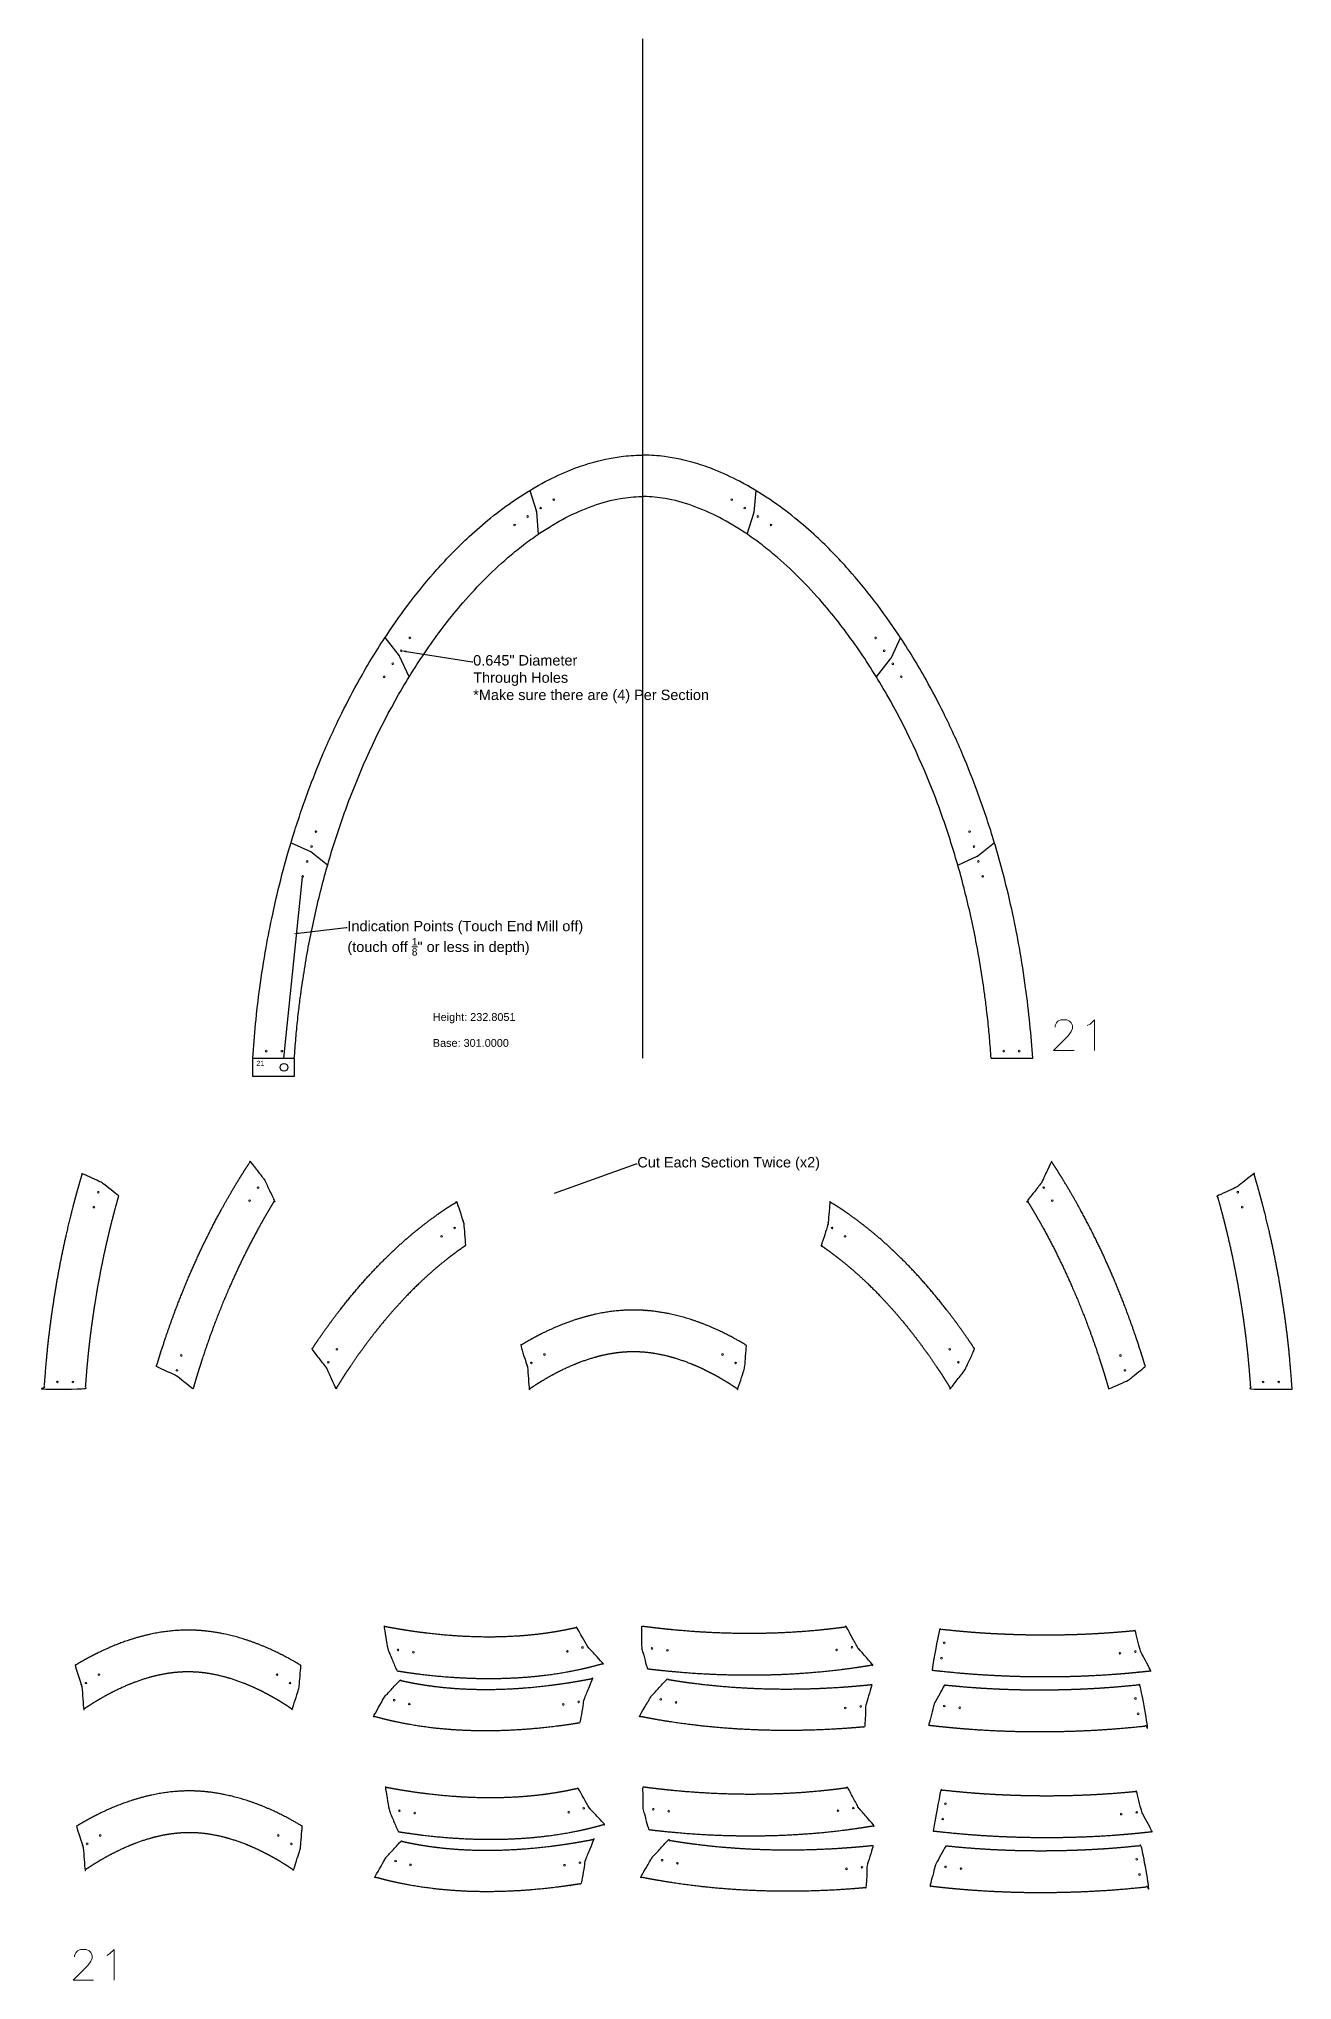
# Model space of a CAD drawing. Header units: inches. Extents: x -1683 to 11264, y -1696 to 4470.
# Drawn here: x 5134 to 5617, y -1696 to -947 of the extents above; entities that cross this region are included whole.
import ezdxf
from ezdxf import colors
from ezdxf.entities.mleader import LeaderData, LeaderLine
from ezdxf.math import Vec2, Vec3

# ---------------------------------------------------------------- set-up
doc = ezdxf.new("R2010")
doc.units = ezdxf.units.IN
doc.header["$MEASUREMENT"] = 0
doc.layers.add('Anchoring', color=1, linetype='Continuous')
doc.layers.add('Annotation', color=7, linetype='Continuous', lineweight=9)
doc.layers.add('Drilling', color=3, linetype='Continuous', lineweight=13)
doc.styles.get("Standard").update_dxf_attribs({"font": 'Arial.ttf'})

msp = doc.modelspace()

# ---------------------------------------------------------------- texts
at = {"layer": 'Annotation', "attachment_point": 1}
for s, width, insert, char_height in [('Height: 232.8051\\P \\PBase: 301.0000', 45.21016, (5285.62, -1323.2), 3), ('21', 4, (5217.525, -1341.551), 2)]:
    msp.add_mtext_dynamic_manual_height_columns(s, width=width, gutter_width=1, heights=[0], dxfattribs=dict(at, insert=insert, char_height=char_height))

# ---------------------------------------------------------------- linework, layer by layer
for p, q in [((5366.639, -1340.609), (5366.639, -947.136)), ((5323.045, -1121.446), (5325.673, -1129.567)), ((5410.234, -1121.446), (5409.554, -1129.955)), ((5326.398, -1138.305), (5325.719, -1129.796)), ((5406.88, -1138.305), (5409.508, -1130.183)), ((5267.156, -1178.266), (5272.596, -1185.242)), ((5466.123, -1178.266), (5462.377, -1186.281)), ((5276.459, -1193.449), (5272.713, -1185.434)), ((5456.819, -1193.449), (5462.26, -1186.472)), ((5230.907, -1257.432), (5238.39, -1260.853)), ((5502.371, -1257.432), (5495.926, -1262.546)), ((5245.041, -1266.093), (5238.596, -1260.979)), ((5488.238, -1266.093), (5495.72, -1262.672)), ((5216.139, -1340.609), (5232.183, -1340.609)), ((5501.095, -1340.609), (5517.139, -1340.609))]:
    msp.add_line(p, q)
for centre, start, end in [((5324.722, -1129.875), 4.568278, 17.931722), ((5408.557, -1129.875), 342.068278, 355.431722), ((5271.808, -1185.857), 25.050938, 37.949062), ((5461.471, -1185.857), 322.050938, 334.949062), ((5237.974, -1261.763), 51.570087, 65.429913), ((5495.305, -1261.763), 294.570087, 308.429913)]:
    msp.add_arc(centre, 1, start, end)
for points, knots in [([(5216.139, -1340.609), (5216.467, -1336.191), (5217.141, -1327.099), (5218.855, -1312.86), (5221.053, -1298.733), (5223.905, -1284.209), (5227.308, -1269.859), (5231.808, -1254.01), (5237.021, -1238.581), (5243.299, -1222.715), (5249.888, -1208.312), (5258.061, -1192.773), (5266.886, -1178.277), (5276.955, -1164.146), (5287.478, -1151.358), (5297.852, -1140.688), (5308.107, -1131.798), (5317.894, -1124.49), (5328.259, -1118.213), (5337.985, -1113.699), (5347.656, -1110.314), (5356.772, -1108.306), (5363.658, -1107.823), (5366.446, -1107.804), (5366.639, -1107.804)], [0, 0, 0, 0, 20.973343, 43.1604277, 67.8853723, 88.6526158, 113.2273998, 137.6885434, 166.6373737, 190.2999227, 218.4505476, 241.5814956, 273.4005129, 298.7195776, 323.675597, 351.7516665, 369.0617712, 387.8925008, 409.5209345, 426.3092095, 438.5609427, 457.9945627, 470.2730765, 471.1855417, 471.1855417, 471.1855417, 471.1855417]), ([(5517.139, -1340.609), (5516.812, -1336.191), (5516.138, -1327.099), (5514.423, -1312.86), (5512.225, -1298.733), (5509.373, -1284.209), (5505.97, -1269.859), (5501.47, -1254.01), (5496.257, -1238.581), (5489.979, -1222.715), (5483.391, -1208.312), (5475.217, -1192.773), (5466.392, -1178.277), (5456.324, -1164.146), (5445.801, -1151.358), (5435.426, -1140.688), (5425.172, -1131.798), (5415.385, -1124.49), (5405.02, -1118.213), (5395.294, -1113.699), (5385.622, -1110.314), (5376.507, -1108.306), (5369.621, -1107.823), (5366.832, -1107.804), (5366.639, -1107.804)], [0, 0, 0, 0, 20.973343, 43.1604277, 67.8853723, 88.6526158, 113.2273998, 137.6885434, 166.6373737, 190.2999227, 218.4505476, 241.5814956, 273.4005129, 298.7195776, 323.675597, 351.7516665, 369.0617712, 387.8925008, 409.5209345, 426.3092095, 438.5609427, 457.9945627, 470.2730765, 471.1855417, 471.1855417, 471.1855417, 471.1855417]), ([(5232.183, -1340.609), (5232.38, -1337.964), (5232.577, -1335.362), (5232.891, -1331.652), (5232.993, -1330.508), (5233.22, -1328.12), (5233.347, -1326.87), (5233.618, -1324.361), (5233.761, -1323.104), (5234.145, -1319.904), (5234.395, -1317.958), (5235.104, -1312.741), (5235.586, -1309.484), (5236.634, -1303.004), (5237.199, -1299.781), (5238.423, -1293.348), (5239.08, -1290.139), (5240.483, -1283.741), (5241.229, -1280.554), (5243.602, -1271.033), (5245.365, -1264.737), (5249.259, -1252.275), (5251.391, -1246.11), (5258.962, -1226.269), (5265.179, -1212.923), (5276.039, -1193.936), (5279.909, -1187.79), (5288.176, -1175.944), (5292.574, -1170.241), (5300.139, -1161.477), (5303.144, -1158.232), (5309.351, -1152.039), (5312.555, -1149.092), (5317.647, -1144.815), (5319.455, -1143.369), (5323.114, -1140.595), (5324.968, -1139.267), (5330.158, -1135.771), (5333.545, -1133.74), (5340.44, -1130.158), (5343.938, -1128.614), (5350.967, -1126.121), (5354.511, -1125.168), (5359.361, -1124.333), (5360.714, -1124.152), (5363.425, -1123.899), (5364.781, -1123.826), (5366.303, -1123.806), (5366.471, -1123.804), (5366.639, -1123.804)], [1.8767611, 1.8767611, 1.8767611, 1.8767611, 14.4936278, 14.4936278, 20.184078, 20.184078, 26.4705491, 26.4705491, 32.7570202, 32.7570202, 42.446453, 42.446453, 58.6569459, 58.6569459, 74.8674387, 74.8674387, 91.0779316, 91.0779316, 107.2884245, 107.2884245, 139.7094103, 139.7094103, 172.1303961, 172.1303961, 245.4736772, 245.4736772, 282.0765991, 282.0765991, 318.6795211, 318.6795211, 341.4534179, 341.4534179, 364.2273147, 364.2273147, 376.4267261, 376.4267261, 388.6261376, 388.6261376, 410.1434093, 410.1434093, 431.6606811, 431.6606811, 453.1779529, 453.1779529, 461.6153109, 461.6153109, 470.0526689, 470.0526689, 471.1046079, 471.1046079, 471.1046079, 471.1046079]), ([(5501.095, -1340.609), (5500.899, -1337.964), (5500.702, -1335.362), (5500.387, -1331.652), (5500.285, -1330.508), (5500.059, -1328.12), (5499.932, -1326.87), (5499.661, -1324.361), (5499.517, -1323.104), (5499.134, -1319.904), (5498.884, -1317.958), (5498.175, -1312.741), (5497.693, -1309.484), (5496.645, -1303.004), (5496.079, -1299.781), (5494.856, -1293.348), (5494.199, -1290.139), (5492.795, -1283.741), (5492.05, -1280.554), (5489.677, -1271.033), (5487.914, -1264.737), (5484.019, -1252.275), (5481.888, -1246.11), (5474.316, -1226.269), (5468.099, -1212.923), (5457.24, -1193.936), (5453.37, -1187.79), (5445.102, -1175.944), (5440.704, -1170.241), (5433.139, -1161.477), (5430.135, -1158.232), (5423.928, -1152.039), (5420.723, -1149.092), (5415.631, -1144.815), (5413.824, -1143.369), (5410.164, -1140.595), (5408.311, -1139.267), (5403.12, -1135.771), (5399.734, -1133.74), (5392.839, -1130.158), (5389.341, -1128.614), (5382.311, -1126.121), (5378.768, -1125.168), (5373.917, -1124.333), (5372.565, -1124.152), (5369.853, -1123.899), (5368.497, -1123.826), (5366.976, -1123.806), (5366.807, -1123.804), (5366.639, -1123.804)], [1.8767611, 1.8767611, 1.8767611, 1.8767611, 14.4936278, 14.4936278, 20.184078, 20.184078, 26.4705491, 26.4705491, 32.7570202, 32.7570202, 42.446453, 42.446453, 58.6569459, 58.6569459, 74.8674387, 74.8674387, 91.0779316, 91.0779316, 107.2884245, 107.2884245, 139.7094103, 139.7094103, 172.1303961, 172.1303961, 245.4736772, 245.4736772, 282.0765991, 282.0765991, 318.6795211, 318.6795211, 341.4534179, 341.4534179, 364.2273147, 364.2273147, 376.4267261, 376.4267261, 388.6261376, 388.6261376, 410.1434093, 410.1434093, 431.6606811, 431.6606811, 453.1779529, 453.1779529, 461.6153109, 461.6153109, 470.0526689, 470.0526689, 471.1046079, 471.1046079, 471.1046079, 471.1046079])]:
    msp.add_open_spline(points, degree=3, knots=knots)
for points, weights, knots in [([(5164.433, -1393.777), (5163.362, -1397.519), (5162.355, -1401.283), (5160.622, -1408.238), (5159.876, -1411.425), (5158.472, -1417.823), (5157.815, -1421.032), (5156.592, -1427.465), (5156.026, -1430.688), (5154.979, -1437.168), (5154.496, -1440.425), (5153.787, -1445.642), (5153.537, -1447.588), (5153.154, -1450.788), (5153.01, -1452.045), (5152.739, -1454.554), (5152.612, -1455.804), (5152.386, -1458.192), (5152.284, -1459.336), (5151.969, -1463.046), (5151.772, -1465.648), (5151.576, -1468.293), (5146.228, -1468.293), (5140.88, -1468.293), (5135.532, -1468.293), (5135.859, -1463.875), (5136.534, -1454.783), (5138.248, -1440.544), (5140.446, -1426.417), (5143.298, -1411.893), (5146.502, -1398.383), (5149.062, -1389.238), (5150.3, -1385.116), (5152.794, -1386.256), (5155.288, -1387.397), (5157.782, -1388.537), (5157.856, -1388.571), (5157.925, -1388.613), (5157.988, -1388.663), (5160.136, -1390.368), (5162.285, -1392.072), (5164.433, -1393.777)], [1, 1, 1, 1, 1, 1, 1, 1, 1, 1, 1, 1, 1, 1, 1, 1, 1, 1, 1, 1, 1, 1, 1, 1, 1, 1, 1, 1, 1, 1, 1, 1, 1, 1, 1, 1, 0.995129657293, 0.995129657293, 1, 1, 1, 1], [0, 0, 0, 0, 19.3158016, 19.3158016, 35.5262944, 35.5262944, 51.7367873, 51.7367873, 67.9472802, 67.9472802, 84.1577731, 84.1577731, 93.8472058, 93.8472058, 100.1336769, 100.1336769, 106.420148, 106.420148, 112.1105983, 112.1105983, 124.727465, 124.727465, 124.727465, 125.727465, 125.727465, 125.727465, 146.700808, 168.8878927, 193.6128374, 214.3800808, 238.9548648, 259.3320567, 259.3320567, 259.3320567, 260.3320567, 260.3320567, 260.3320567, 260.5739563, 260.5739563, 260.5739563, 261.5739563, 261.5739563, 261.5739563, 261.5739563]), ([(5220.752, -1387.634), (5220.72, -1387.565), (5220.681, -1387.501), (5220.634, -1387.442), (5218.821, -1385.117), (5217.007, -1382.791), (5215.194, -1380.466), (5211.72, -1385.742), (5205.911, -1395.331), (5197.926, -1410.511), (5191.338, -1424.915), (5185.06, -1440.78), (5181.225, -1452.13), (5179.193, -1458.806), (5178.945, -1459.632), (5181.44, -1460.772), (5183.934, -1461.912), (5186.428, -1463.053), (5186.501, -1463.086), (5186.57, -1463.129), (5186.634, -1463.179), (5188.782, -1464.883), (5190.931, -1466.588), (5193.079, -1468.293), (5193.806, -1465.754), (5194.563, -1463.224), (5197.298, -1454.474), (5199.429, -1448.31), (5207.001, -1428.469), (5213.218, -1415.122), (5221.773, -1400.164), (5223.118, -1397.893), (5224.498, -1395.648), (5223.249, -1392.977), (5222, -1390.305), (5220.752, -1387.634)], [1, 0.995781402506, 0.995781402506, 1, 1, 1, 1, 1, 1, 1, 1, 1, 1, 1, 1, 1, 1, 1, 0.995129657293, 0.995129657293, 1, 1, 1, 1, 1, 1, 1, 1, 1, 1, 1, 1, 1, 1, 1, 1], [0, 0, 0, 0, 0.2251147, 0.2251147, 0.2251147, 1.2251147, 1.2251147, 1.2251147, 31.1275767, 54.2585248, 82.4091496, 106.0716986, 135.0205289, 139.1044806, 139.1044806, 139.1044806, 140.1044806, 140.1044806, 140.1044806, 140.3463802, 140.3463802, 140.3463802, 141.3463802, 141.3463802, 141.3463802, 154.4515645, 154.4515645, 186.8725502, 186.8725502, 260.2158313, 260.2158313, 273.495804, 273.495804, 273.495804, 274.495804, 274.495804, 274.495804, 274.495804]), ([(5520.506, -1388.672), (5520.552, -1388.613), (5520.591, -1388.549), (5520.623, -1388.48), (5521.872, -1385.809), (5523.12, -1383.137), (5524.369, -1380.466), (5527.843, -1385.742), (5533.652, -1395.331), (5541.637, -1410.511), (5548.225, -1424.915), (5554.503, -1440.78), (5558.338, -1452.13), (5560.369, -1458.806), (5560.617, -1459.632), (5558.469, -1461.336), (5556.321, -1463.041), (5554.172, -1464.746), (5554.109, -1464.796), (5554.04, -1464.838), (5553.967, -1464.872), (5551.472, -1466.012), (5548.978, -1467.152), (5546.484, -1468.293), (5545.757, -1465.754), (5545, -1463.224), (5542.265, -1454.474), (5540.134, -1448.31), (5532.562, -1428.469), (5526.345, -1415.122), (5517.79, -1400.164), (5516.444, -1397.893), (5515.065, -1395.648), (5516.879, -1393.323), (5518.692, -1390.997), (5520.506, -1388.672)], [1, 0.995781402506, 0.995781402506, 1, 1, 1, 1, 1, 1, 1, 1, 1, 1, 1, 1, 1, 1, 1, 0.995129657293, 0.995129657293, 1, 1, 1, 1, 1, 1, 1, 1, 1, 1, 1, 1, 1, 1, 1, 1], [0, 0, 0, 0, 0.2251147, 0.2251147, 0.2251147, 1.2251147, 1.2251147, 1.2251147, 31.1275767, 54.2585248, 82.4091496, 106.0716986, 135.0205289, 139.1044806, 139.1044806, 139.1044806, 140.1044806, 140.1044806, 140.1044806, 140.3463802, 140.3463802, 140.3463802, 141.3463802, 141.3463802, 141.3463802, 154.4515645, 154.4515645, 186.8725502, 186.8725502, 260.2158313, 260.2158313, 273.495804, 273.495804, 273.495804, 274.495804, 274.495804, 274.495804, 274.495804]), ([(5617.267, -1468.293), (5611.919, -1468.293), (5606.571, -1468.293), (5601.223, -1468.293), (5601.026, -1465.648), (5600.83, -1463.046), (5600.515, -1459.336), (5600.413, -1458.192), (5600.186, -1455.804), (5600.059, -1454.554), (5599.788, -1452.045), (5599.645, -1450.788), (5599.262, -1447.588), (5599.011, -1445.642), (5598.302, -1440.425), (5597.82, -1437.168), (5596.773, -1430.688), (5596.207, -1427.465), (5594.983, -1421.032), (5594.326, -1417.823), (5592.923, -1411.425), (5592.177, -1408.238), (5590.444, -1401.283), (5589.437, -1397.519), (5588.365, -1393.777), (5590.86, -1392.637), (5593.354, -1391.496), (5595.848, -1390.356), (5595.921, -1390.322), (5595.99, -1390.28), (5596.054, -1390.23), (5598.202, -1388.525), (5600.351, -1386.821), (5602.499, -1385.116), (5603.737, -1389.238), (5606.297, -1398.383), (5609.501, -1411.893), (5612.353, -1426.417), (5614.551, -1440.544), (5616.265, -1454.783), (5616.939, -1463.875), (5617.267, -1468.293)], [1, 1, 1, 1, 1, 1, 1, 1, 1, 1, 1, 1, 1, 1, 1, 1, 1, 1, 1, 1, 1, 1, 1, 1, 1, 1, 1, 1, 0.995129657293, 0.995129657293, 1, 1, 1, 1, 1, 1, 1, 1, 1, 1, 1, 1], [0, 0, 0, 0, 1, 1, 1, 13.6168667, 13.6168667, 19.307317, 19.307317, 25.5937881, 25.5937881, 31.8802592, 31.8802592, 41.5696919, 41.5696919, 57.7801848, 57.7801848, 73.9906777, 73.9906777, 90.2011706, 90.2011706, 106.4116635, 106.4116635, 125.727465, 125.727465, 125.727465, 126.727465, 126.727465, 126.727465, 126.9693646, 126.9693646, 126.9693646, 127.9693646, 127.9693646, 127.9693646, 148.3465565, 172.9213405, 193.688584, 218.4135286, 240.6006133, 261.5739563, 261.5739563, 261.5739563, 261.5739563]), ([(5297.559, -1404.398), (5297.553, -1404.32), (5297.538, -1404.244), (5297.514, -1404.169), (5296.638, -1401.462), (5295.762, -1398.755), (5294.886, -1396.048), (5293.014, -1397.181), (5287.825, -1400.519), (5279.948, -1406.4), (5269.693, -1415.29), (5259.318, -1425.96), (5248.795, -1438.748), (5242.394, -1447.732), (5239.219, -1452.53), (5238.996, -1452.868), (5240.81, -1455.194), (5242.623, -1457.519), (5244.437, -1459.844), (5244.483, -1459.904), (5244.522, -1459.968), (5244.554, -1460.036), (5245.803, -1462.708), (5247.051, -1465.379), (5248.3, -1468.051), (5250.722, -1464.108), (5253.249, -1460.243), (5260.017, -1450.546), (5264.415, -1444.843), (5271.98, -1436.079), (5274.984, -1432.834), (5281.191, -1426.641), (5284.396, -1423.694), (5289.488, -1419.417), (5291.296, -1417.971), (5294.809, -1415.308), (5296.514, -1414.08), (5298.239, -1412.907), (5298.012, -1410.07), (5297.786, -1407.234), (5297.559, -1404.398)], [1, 0.995471879, 0.995471879, 1, 1, 1, 1, 1, 1, 1, 1, 1, 1, 1, 1, 1, 1, 1, 1, 0.995781402506, 0.995781402506, 1, 1, 1, 1, 1, 1, 1, 1, 1, 1, 1, 1, 1, 1, 1, 1, 1, 1, 1, 1], [0, 0, 0, 0, 0.2332361, 0.2332361, 0.2332361, 1.2332361, 1.2332361, 1.2332361, 11.5875449, 30.4182745, 47.7283792, 75.8044487, 100.760468, 126.0795328, 127.9960881, 127.9960881, 127.9960881, 128.9960881, 128.9960881, 128.9960881, 129.2212029, 129.2212029, 129.2212029, 130.2212029, 130.2212029, 130.2212029, 153.5441522, 153.5441522, 190.1470741, 190.1470741, 212.9209709, 212.9209709, 235.6948677, 235.6948677, 247.8942791, 247.8942791, 259.1239359, 259.1239359, 259.1239359, 260.1239359, 260.1239359, 260.1239359, 260.1239359]), ([(5438.129, -1404.785), (5438.153, -1404.711), (5438.168, -1404.635), (5438.175, -1404.557), (5438.401, -1401.721), (5438.628, -1398.884), (5438.855, -1396.048), (5440.726, -1397.181), (5445.916, -1400.519), (5453.793, -1406.4), (5464.047, -1415.29), (5474.422, -1425.96), (5484.945, -1438.748), (5491.346, -1447.732), (5494.521, -1452.53), (5494.744, -1452.868), (5493.495, -1455.54), (5492.247, -1458.211), (5490.998, -1460.883), (5490.966, -1460.951), (5490.927, -1461.015), (5490.881, -1461.074), (5489.067, -1463.4), (5487.254, -1465.725), (5485.44, -1468.051), (5483.018, -1464.108), (5480.491, -1460.243), (5473.723, -1450.546), (5469.325, -1444.843), (5461.76, -1436.079), (5458.756, -1432.834), (5452.549, -1426.641), (5449.344, -1423.694), (5444.252, -1419.417), (5442.445, -1417.971), (5438.931, -1415.308), (5437.226, -1414.08), (5435.501, -1412.907), (5436.377, -1410.199), (5437.253, -1407.492), (5438.129, -1404.785)], [1, 0.995471879, 0.995471879, 1, 1, 1, 1, 1, 1, 1, 1, 1, 1, 1, 1, 1, 1, 1, 1, 0.995781402506, 0.995781402506, 1, 1, 1, 1, 1, 1, 1, 1, 1, 1, 1, 1, 1, 1, 1, 1, 1, 1, 1, 1], [0, 0, 0, 0, 0.2332361, 0.2332361, 0.2332361, 1.2332361, 1.2332361, 1.2332361, 11.5875449, 30.4182745, 47.7283792, 75.8044487, 100.760468, 126.0795328, 127.9960881, 127.9960881, 127.9960881, 128.9960881, 128.9960881, 128.9960881, 129.2212029, 129.2212029, 129.2212029, 130.2212029, 130.2212029, 130.2212029, 153.5441522, 153.5441522, 190.1470741, 190.1470741, 212.9209709, 212.9209709, 235.6948677, 235.6948677, 247.8942791, 247.8942791, 259.1239359, 259.1239359, 259.1239359, 260.1239359, 260.1239359, 260.1239359, 260.1239359]), ([(5322.155, -1459.784), (5322.149, -1459.706), (5322.133, -1459.63), (5322.11, -1459.556), (5321.233, -1456.848), (5320.357, -1454.141), (5319.481, -1451.434), (5321.519, -1450.2), (5326.683, -1447.278), (5334.421, -1443.687), (5344.093, -1440.302), (5353.208, -1438.294), (5360.094, -1437.811), (5362.883, -1437.792), (5363.076, -1437.792), (5363.268, -1437.792), (5366.057, -1437.811), (5372.943, -1438.294), (5382.059, -1440.302), (5391.73, -1443.687), (5399.469, -1447.278), (5404.632, -1450.2), (5406.67, -1451.434), (5406.443, -1454.27), (5406.217, -1457.107), (5405.99, -1459.943), (5405.984, -1460.021), (5405.969, -1460.097), (5405.945, -1460.171), (5405.068, -1462.878), (5404.192, -1465.586), (5403.316, -1468.293), (5403.167, -1468.191), (5403.018, -1468.09), (5399.557, -1465.759), (5396.17, -1463.728), (5389.275, -1460.146), (5385.777, -1458.603), (5378.748, -1456.109), (5375.204, -1455.156), (5370.354, -1454.321), (5369.001, -1454.14), (5366.29, -1453.887), (5364.933, -1453.814), (5363.412, -1453.794), (5363.243, -1453.792), (5363.076, -1453.792), (5362.908, -1453.792), (5362.739, -1453.794), (5361.218, -1453.814), (5359.862, -1453.887), (5357.15, -1454.14), (5355.797, -1454.321), (5350.947, -1455.156), (5347.404, -1456.109), (5340.374, -1458.603), (5336.876, -1460.146), (5329.981, -1463.728), (5326.595, -1465.759), (5323.133, -1468.09), (5322.984, -1468.191), (5322.835, -1468.293), (5322.608, -1465.456), (5322.382, -1462.62), (5322.155, -1459.784)], [1, 0.995471879, 0.995471879, 1, 1, 1, 1, 1, 1, 1, 1, 1, 1, 1, 1, 1, 1, 1, 1, 1, 1, 1, 1, 1, 1, 1, 0.995471879, 0.995471879, 1, 1, 1, 1, 1, 1, 1, 1, 1, 1, 1, 1, 1, 1, 1, 1, 1, 1, 1, 1, 1, 1, 1, 1, 1, 1, 1, 1, 1, 1, 1, 1, 1, 1, 1, 1, 1], [0, 0, 0, 0, 0.2332361, 0.2332361, 0.2332361, 1.2332361, 1.2332361, 1.2332361, 12.507361, 29.295636, 41.5473692, 60.9809892, 73.259503, 74.1719682, 74.1719682, 74.1719682, 75.0844335, 87.3629473, 106.7965673, 119.0483004, 135.8365755, 147.1107004, 147.1107004, 147.1107004, 148.1107004, 148.1107004, 148.1107004, 148.3439365, 148.3439365, 148.3439365, 149.3439365, 149.3439365, 149.3439365, 150.3136912, 150.3136912, 171.830963, 171.830963, 193.3482347, 193.3482347, 214.8655065, 214.8655065, 223.3028645, 223.3028645, 231.7402226, 231.7402226, 232.7921615, 232.7921615, 232.7921615, 233.8441004, 233.8441004, 242.2814585, 242.2814585, 250.7188165, 250.7188165, 272.2360883, 272.2360883, 293.75336, 293.75336, 315.2706318, 315.2706318, 316.2403865, 316.2403865, 316.2403865, 317.2403865, 317.2403865, 317.2403865, 317.2403865]), ([(5150.215, -1583.32), (5150.209, -1583.242), (5150.194, -1583.166), (5150.17, -1583.092), (5149.294, -1580.384), (5148.417, -1577.677), (5147.541, -1574.97), (5149.579, -1573.736), (5154.743, -1570.815), (5162.481, -1567.223), (5172.153, -1563.838), (5181.268, -1561.83), (5188.154, -1561.348), (5190.943, -1561.328), (5191.136, -1561.328), (5191.329, -1561.328), (5194.117, -1561.348), (5201.003, -1561.83), (5210.119, -1563.838), (5219.79, -1567.223), (5227.529, -1570.815), (5232.692, -1573.736), (5234.73, -1574.97), (5234.503, -1577.807), (5234.277, -1580.643), (5234.05, -1583.479), (5234.044, -1583.557), (5234.029, -1583.633), (5234.005, -1583.707), (5233.129, -1586.415), (5232.253, -1589.122), (5231.376, -1591.829), (5231.227, -1591.727), (5231.078, -1591.627), (5227.617, -1589.295), (5224.23, -1587.264), (5217.335, -1583.683), (5213.837, -1582.139), (5206.808, -1579.645), (5203.264, -1578.692), (5198.414, -1577.857), (5197.061, -1577.676), (5194.35, -1577.423), (5192.994, -1577.35), (5191.472, -1577.33), (5191.304, -1577.329), (5191.136, -1577.328), (5190.968, -1577.329), (5190.799, -1577.33), (5189.278, -1577.35), (5187.922, -1577.423), (5185.21, -1577.676), (5183.858, -1577.857), (5179.007, -1578.692), (5175.464, -1579.645), (5168.434, -1582.139), (5164.936, -1583.683), (5158.041, -1587.264), (5154.655, -1589.295), (5151.193, -1591.627), (5151.044, -1591.727), (5150.895, -1591.829), (5150.668, -1588.993), (5150.442, -1586.156), (5150.215, -1583.32)], [1, 0.995471879, 0.995471879, 1, 1, 1, 1, 1, 1, 1, 1, 1, 1, 1, 1, 1, 1, 1, 1, 1, 1, 1, 1, 1, 1, 1, 0.995471879, 0.995471879, 1, 1, 1, 1, 1, 1, 1, 1, 1, 1, 1, 1, 1, 1, 1, 1, 1, 1, 1, 1, 1, 1, 1, 1, 1, 1, 1, 1, 1, 1, 1, 1, 1, 1, 1, 1, 1], [0, 0, 0, 0, 0.2332361, 0.2332361, 0.2332361, 1.2332361, 1.2332361, 1.2332361, 12.507361, 29.295636, 41.5473692, 60.9809892, 73.259503, 74.1719682, 74.1719682, 74.1719682, 75.0844335, 87.3629473, 106.7965673, 119.0483004, 135.8365755, 147.1107004, 147.1107004, 147.1107004, 148.1107004, 148.1107004, 148.1107004, 148.3439365, 148.3439365, 148.3439365, 149.3439365, 149.3439365, 149.3439365, 150.3136912, 150.3136912, 171.830963, 171.830963, 193.3482347, 193.3482347, 214.8655065, 214.8655065, 223.3028645, 223.3028645, 231.7402226, 231.7402226, 232.7921615, 232.7921615, 232.7921615, 233.8441004, 233.8441004, 242.2814585, 242.2814585, 250.7188165, 250.7188165, 272.2360883, 272.2360883, 293.75336, 293.75336, 315.2706318, 315.2706318, 316.2403865, 316.2403865, 316.2403865, 317.2403865, 317.2403865, 317.2403865, 317.2403865]), ([(5345.409, -1567.763), (5345.447, -1567.83), (5345.494, -1567.893), (5345.547, -1567.95), (5347.485, -1570.033), (5349.424, -1572.115), (5351.363, -1574.198), (5349.263, -1574.813), (5343.297, -1576.387), (5333.64, -1578.224), (5320.158, -1579.784), (5305.283, -1580.229), (5288.745, -1579.354), (5277.796, -1578.008), (5272.113, -1577.11), (5271.713, -1577.046), (5270.586, -1574.321), (5269.459, -1571.596), (5268.332, -1568.871), (5268.303, -1568.801), (5268.283, -1568.729), (5268.27, -1568.655), (5267.78, -1565.747), (5267.289, -1562.839), (5266.799, -1559.931), (5271.343, -1560.807), (5275.9, -1561.554), (5287.622, -1563.111), (5294.798, -1563.718), (5306.37, -1564.058), (5310.793, -1564.034), (5319.552, -1563.638), (5323.89, -1563.265), (5330.483, -1562.398), (5332.77, -1562.041), (5337.107, -1561.248), (5339.163, -1560.819), (5341.194, -1560.34), (5342.599, -1562.814), (5344.004, -1565.288), (5345.409, -1567.763)], [1, 0.995471879, 0.995471879, 1, 1, 1, 1, 1, 1, 1, 1, 1, 1, 1, 1, 1, 1, 1, 1, 0.995781402506, 0.995781402506, 1, 1, 1, 1, 1, 1, 1, 1, 1, 1, 1, 1, 1, 1, 1, 1, 1, 1, 1, 1], [0, 0, 0, 0, 0.2332361, 0.2332361, 0.2332361, 1.2332361, 1.2332361, 1.2332361, 11.5875449, 30.4182745, 47.7283792, 75.8044487, 100.760468, 126.0795328, 127.9960881, 127.9960881, 127.9960881, 128.9960881, 128.9960881, 128.9960881, 129.2212029, 129.2212029, 129.2212029, 130.2212029, 130.2212029, 130.2212029, 153.5441522, 153.5441522, 190.1470741, 190.1470741, 212.9209709, 212.9209709, 235.6948677, 235.6948677, 247.8942791, 247.8942791, 259.1239359, 259.1239359, 259.1239359, 260.1239359, 260.1239359, 260.1239359, 260.1239359]), ([(5449.46, -1567.897), (5449.496, -1567.963), (5449.539, -1568.025), (5449.589, -1568.081), (5451.537, -1570.295), (5453.485, -1572.509), (5455.433, -1574.722), (5449.208, -1575.793), (5438.095, -1577.277), (5420.987, -1578.516), (5405.151, -1578.786), (5388.099, -1578.187), (5376.163, -1577.156), (5369.233, -1576.345), (5368.377, -1576.242), (5367.675, -1573.59), (5366.973, -1570.939), (5366.271, -1568.288), (5366.25, -1568.21), (5366.239, -1568.13), (5366.238, -1568.049), (5366.192, -1565.307), (5366.145, -1562.565), (5366.099, -1559.823), (5368.717, -1560.173), (5371.337, -1560.492), (5380.451, -1561.49), (5386.953, -1562.005), (5408.165, -1563.01), (5422.885, -1562.657), (5440.018, -1560.807), (5442.637, -1560.483), (5445.246, -1560.118), (5446.651, -1562.711), (5448.056, -1565.304), (5449.46, -1567.897)], [1, 0.995781402506, 0.995781402506, 1, 1, 1, 1, 1, 1, 1, 1, 1, 1, 1, 1, 1, 1, 1, 0.995129657293, 0.995129657293, 1, 1, 1, 1, 1, 1, 1, 1, 1, 1, 1, 1, 1, 1, 1, 1], [0, 0, 0, 0, 0.2251147, 0.2251147, 0.2251147, 1.2251147, 1.2251147, 1.2251147, 31.1275767, 54.2585248, 82.4091496, 106.0716986, 135.0205289, 139.1044806, 139.1044806, 139.1044806, 140.1044806, 140.1044806, 140.1044806, 140.3463802, 140.3463802, 140.3463802, 141.3463802, 141.3463802, 141.3463802, 154.4515645, 154.4515645, 186.8725502, 186.8725502, 260.2158313, 260.2158313, 273.495804, 273.495804, 273.495804, 274.495804, 274.495804, 274.495804, 274.495804]), ([(5478.276, -1576.801), (5479.224, -1571.538), (5480.173, -1566.275), (5481.121, -1561.011), (5483.759, -1561.287), (5486.355, -1561.555), (5490.062, -1561.903), (5491.206, -1562.006), (5493.596, -1562.206), (5494.848, -1562.303), (5497.366, -1562.482), (5498.629, -1562.564), (5501.846, -1562.754), (5503.806, -1562.853), (5509.065, -1563.08), (5512.356, -1563.183), (5518.919, -1563.302), (5522.191, -1563.317), (5528.739, -1563.254), (5532.014, -1563.176), (5538.559, -1562.93), (5541.828, -1562.761), (5548.981, -1562.289), (5552.863, -1561.966), (5556.736, -1561.575), (5557.416, -1564.232), (5558.096, -1566.889), (5558.776, -1569.546), (5558.796, -1569.624), (5558.825, -1569.7), (5558.863, -1569.771), (5560.16, -1572.188), (5561.456, -1574.604), (5562.753, -1577.021), (5558.476, -1577.508), (5549.023, -1578.406), (5535.159, -1579.162), (5520.359, -1579.393), (5506.066, -1579.05), (5491.749, -1578.211), (5482.682, -1577.262), (5478.276, -1576.801)], [1, 1, 1, 1, 1, 1, 1, 1, 1, 1, 1, 1, 1, 1, 1, 1, 1, 1, 1, 1, 1, 1, 1, 1, 1, 1, 1, 1, 0.995129657293, 0.995129657293, 1, 1, 1, 1, 1, 1, 1, 1, 1, 1, 1, 1], [0, 0, 0, 0, 1, 1, 1, 13.6168667, 13.6168667, 19.307317, 19.307317, 25.5937881, 25.5937881, 31.8802592, 31.8802592, 41.5696919, 41.5696919, 57.7801848, 57.7801848, 73.9906777, 73.9906777, 90.2011706, 90.2011706, 106.4116635, 106.4116635, 125.727465, 125.727465, 125.727465, 126.727465, 126.727465, 126.727465, 126.9693646, 126.9693646, 126.9693646, 127.9693646, 127.9693646, 127.9693646, 148.3465565, 172.9213405, 193.688584, 218.4135286, 240.6006133, 261.5739563, 261.5739563, 261.5739563, 261.5739563]), ([(5267.093, -1586.962), (5267.041, -1587.019), (5266.995, -1587.082), (5266.957, -1587.15), (5265.561, -1589.63), (5264.165, -1592.11), (5262.77, -1594.589), (5264.872, -1595.196), (5270.844, -1596.747), (5280.508, -1598.548), (5293.996, -1600.056), (5308.873, -1600.446), (5325.407, -1599.508), (5336.351, -1598.12), (5342.03, -1597.2), (5342.43, -1597.135), (5342.909, -1594.225), (5343.388, -1591.315), (5343.868, -1588.406), (5343.88, -1588.331), (5343.9, -1588.259), (5343.929, -1588.189), (5345.046, -1585.46), (5346.162, -1582.731), (5347.279, -1580.002), (5342.739, -1580.895), (5338.185, -1581.659), (5326.468, -1583.26), (5319.295, -1583.895), (5307.724, -1584.278), (5303.301, -1584.271), (5294.541, -1583.908), (5290.201, -1583.552), (5283.605, -1582.71), (5281.317, -1582.362), (5276.977, -1581.585), (5274.919, -1581.164), (5272.886, -1580.693), (5270.955, -1582.782), (5269.024, -1584.872), (5267.093, -1586.962)], [1, 0.995471879, 0.995471879, 1, 1, 1, 1, 1, 1, 1, 1, 1, 1, 1, 1, 1, 1, 1, 1, 0.995781402506, 0.995781402506, 1, 1, 1, 1, 1, 1, 1, 1, 1, 1, 1, 1, 1, 1, 1, 1, 1, 1, 1, 1], [0, 0, 0, 0, 0.2332361, 0.2332361, 0.2332361, 1.2332361, 1.2332361, 1.2332361, 11.5875449, 30.4182745, 47.7283792, 75.8044487, 100.760468, 126.0795328, 127.9960881, 127.9960881, 127.9960881, 128.9960881, 128.9960881, 128.9960881, 129.2212029, 129.2212029, 129.2212029, 130.2212029, 130.2212029, 130.2212029, 153.5441522, 153.5441522, 190.1470741, 190.1470741, 212.9209709, 212.9209709, 235.6948677, 235.6948677, 247.8942791, 247.8942791, 259.1239359, 259.1239359, 259.1239359, 260.1239359, 260.1239359, 260.1239359, 260.1239359]), ([(5369.95, -1586.779), (5369.899, -1586.834), (5369.854, -1586.894), (5369.816, -1586.959), (5368.336, -1589.51), (5366.856, -1592.06), (5365.376, -1594.611), (5371.567, -1595.864), (5382.632, -1597.673), (5399.696, -1599.414), (5415.517, -1600.149), (5432.579, -1600.05), (5444.54, -1599.37), (5451.491, -1598.763), (5452.35, -1598.684), (5452.477, -1595.945), (5452.604, -1593.205), (5452.731, -1590.466), (5452.734, -1590.385), (5452.748, -1590.305), (5452.771, -1590.228), (5453.55, -1587.598), (5454.329, -1584.969), (5455.109, -1582.339), (5452.482, -1582.613), (5449.853, -1582.855), (5440.714, -1583.584), (5434.2, -1583.908), (5412.967, -1584.291), (5398.264, -1583.506), (5381.193, -1581.153), (5378.585, -1580.753), (5375.987, -1580.312), (5373.975, -1582.467), (5371.963, -1584.623), (5369.95, -1586.779)], [1, 0.995781402506, 0.995781402506, 1, 1, 1, 1, 1, 1, 1, 1, 1, 1, 1, 1, 1, 1, 1, 0.995129657293, 0.995129657293, 1, 1, 1, 1, 1, 1, 1, 1, 1, 1, 1, 1, 1, 1, 1, 1], [0, 0, 0, 0, 0.2251147, 0.2251147, 0.2251147, 1.2251147, 1.2251147, 1.2251147, 31.1275767, 54.2585248, 82.4091496, 106.0716986, 135.0205289, 139.1044806, 139.1044806, 139.1044806, 140.1044806, 140.1044806, 140.1044806, 140.3463802, 140.3463802, 140.3463802, 141.3463802, 141.3463802, 141.3463802, 154.4515645, 154.4515645, 186.8725502, 186.8725502, 260.2158313, 260.2158313, 273.495804, 273.495804, 273.495804, 274.495804, 274.495804, 274.495804, 274.495804]), ([(5483.063, -1582.598), (5486.934, -1583.01), (5490.814, -1583.356), (5497.964, -1583.868), (5501.232, -1584.056), (5507.776, -1584.339), (5511.05, -1584.435), (5517.598, -1584.535), (5520.87, -1584.539), (5527.434, -1584.457), (5530.725, -1584.373), (5535.986, -1584.175), (5537.946, -1584.087), (5541.164, -1583.915), (5542.427, -1583.841), (5544.946, -1583.676), (5546.199, -1583.587), (5548.59, -1583.4), (5549.735, -1583.304), (5553.444, -1582.976), (5556.041, -1582.723), (5558.68, -1582.462), (5559.599, -1587.731), (5560.518, -1592.999), (5561.436, -1598.268), (5557.028, -1598.704), (5547.956, -1599.602), (5533.633, -1600.36), (5519.339, -1600.621), (5504.54, -1600.307), (5490.681, -1599.471), (5481.233, -1598.52), (5476.959, -1598.009), (5477.654, -1595.356), (5478.349, -1592.703), (5479.044, -1590.05), (5479.064, -1589.972), (5479.094, -1589.897), (5479.133, -1589.826), (5480.443, -1587.416), (5481.753, -1585.007), (5483.063, -1582.598)], [1, 1, 1, 1, 1, 1, 1, 1, 1, 1, 1, 1, 1, 1, 1, 1, 1, 1, 1, 1, 1, 1, 1, 1, 1, 1, 1, 1, 1, 1, 1, 1, 1, 1, 1, 1, 0.995129657293, 0.995129657293, 1, 1, 1, 1], [0, 0, 0, 0, 19.3158016, 19.3158016, 35.5262944, 35.5262944, 51.7367873, 51.7367873, 67.9472802, 67.9472802, 84.1577731, 84.1577731, 93.8472058, 93.8472058, 100.1336769, 100.1336769, 106.420148, 106.420148, 112.1105983, 112.1105983, 124.727465, 124.727465, 124.727465, 125.727465, 125.727465, 125.727465, 146.700808, 168.8878927, 193.6128374, 214.3800808, 238.9548648, 259.3320567, 259.3320567, 259.3320567, 260.3320567, 260.3320567, 260.3320567, 260.5739563, 260.5739563, 260.5739563, 261.5739563, 261.5739563, 261.5739563, 261.5739563]), ([(5150.715, -1645.393), (5150.709, -1645.315), (5150.694, -1645.239), (5150.67, -1645.165), (5149.794, -1642.458), (5148.917, -1639.751), (5148.041, -1637.043), (5150.079, -1635.809), (5155.243, -1632.888), (5162.981, -1629.296), (5172.653, -1625.911), (5181.768, -1623.904), (5188.654, -1623.421), (5191.443, -1623.402), (5191.636, -1623.401), (5191.829, -1623.402), (5194.617, -1623.421), (5201.503, -1623.904), (5210.619, -1625.911), (5220.29, -1629.296), (5228.029, -1632.888), (5233.192, -1635.809), (5235.23, -1637.043), (5235.003, -1639.88), (5234.777, -1642.716), (5234.55, -1645.552), (5234.544, -1645.63), (5234.529, -1645.706), (5234.505, -1645.781), (5233.629, -1648.488), (5232.753, -1651.195), (5231.876, -1653.902), (5231.727, -1653.801), (5231.578, -1653.7), (5228.117, -1651.368), (5224.73, -1649.337), (5217.835, -1645.756), (5214.337, -1644.212), (5207.308, -1641.718), (5203.764, -1640.765), (5198.914, -1639.93), (5197.561, -1639.75), (5194.85, -1639.496), (5193.494, -1639.423), (5191.972, -1639.403), (5191.804, -1639.402), (5191.636, -1639.401), (5191.468, -1639.402), (5191.299, -1639.403), (5189.778, -1639.423), (5188.422, -1639.496), (5185.71, -1639.75), (5184.358, -1639.93), (5179.507, -1640.765), (5175.964, -1641.718), (5168.934, -1644.212), (5165.436, -1645.756), (5158.541, -1649.337), (5155.155, -1651.368), (5151.693, -1653.7), (5151.544, -1653.801), (5151.395, -1653.902), (5151.168, -1651.066), (5150.942, -1648.229), (5150.715, -1645.393)], [1, 0.995471879, 0.995471879, 1, 1, 1, 1, 1, 1, 1, 1, 1, 1, 1, 1, 1, 1, 1, 1, 1, 1, 1, 1, 1, 1, 1, 0.995471879, 0.995471879, 1, 1, 1, 1, 1, 1, 1, 1, 1, 1, 1, 1, 1, 1, 1, 1, 1, 1, 1, 1, 1, 1, 1, 1, 1, 1, 1, 1, 1, 1, 1, 1, 1, 1, 1, 1, 1], [0, 0, 0, 0, 0.2332361, 0.2332361, 0.2332361, 1.2332361, 1.2332361, 1.2332361, 12.507361, 29.295636, 41.5473692, 60.9809892, 73.259503, 74.1719682, 74.1719682, 74.1719682, 75.0844335, 87.3629473, 106.7965673, 119.0483004, 135.8365755, 147.1107004, 147.1107004, 147.1107004, 148.1107004, 148.1107004, 148.1107004, 148.3439365, 148.3439365, 148.3439365, 149.3439365, 149.3439365, 149.3439365, 150.3136912, 150.3136912, 171.830963, 171.830963, 193.3482347, 193.3482347, 214.8655065, 214.8655065, 223.3028645, 223.3028645, 231.7402226, 231.7402226, 232.7921615, 232.7921615, 232.7921615, 233.8441004, 233.8441004, 242.2814585, 242.2814585, 250.7188165, 250.7188165, 272.2360883, 272.2360883, 293.75336, 293.75336, 315.2706318, 315.2706318, 316.2403865, 316.2403865, 316.2403865, 317.2403865, 317.2403865, 317.2403865, 317.2403865]), ([(5345.909, -1629.836), (5345.947, -1629.904), (5345.994, -1629.966), (5346.047, -1630.023), (5347.985, -1632.106), (5349.924, -1634.189), (5351.863, -1636.271), (5349.763, -1636.886), (5343.797, -1638.46), (5334.14, -1640.297), (5320.658, -1641.857), (5305.783, -1642.303), (5289.245, -1641.428), (5278.296, -1640.081), (5272.613, -1639.183), (5272.213, -1639.119), (5271.086, -1636.394), (5269.959, -1633.669), (5268.832, -1630.944), (5268.803, -1630.874), (5268.783, -1630.802), (5268.77, -1630.728), (5268.28, -1627.82), (5267.789, -1624.912), (5267.299, -1622.004), (5271.843, -1622.881), (5276.4, -1623.627), (5288.122, -1625.184), (5295.298, -1625.792), (5306.87, -1626.131), (5311.293, -1626.107), (5320.052, -1625.711), (5324.39, -1625.338), (5330.983, -1624.471), (5333.27, -1624.114), (5337.607, -1623.321), (5339.663, -1622.893), (5341.694, -1622.413), (5343.099, -1624.887), (5344.504, -1627.362), (5345.909, -1629.836)], [1, 0.995471879, 0.995471879, 1, 1, 1, 1, 1, 1, 1, 1, 1, 1, 1, 1, 1, 1, 1, 1, 0.995781402506, 0.995781402506, 1, 1, 1, 1, 1, 1, 1, 1, 1, 1, 1, 1, 1, 1, 1, 1, 1, 1, 1, 1], [0, 0, 0, 0, 0.2332361, 0.2332361, 0.2332361, 1.2332361, 1.2332361, 1.2332361, 11.5875449, 30.4182745, 47.7283792, 75.8044487, 100.760468, 126.0795328, 127.9960881, 127.9960881, 127.9960881, 128.9960881, 128.9960881, 128.9960881, 129.2212029, 129.2212029, 129.2212029, 130.2212029, 130.2212029, 130.2212029, 153.5441522, 153.5441522, 190.1470741, 190.1470741, 212.9209709, 212.9209709, 235.6948677, 235.6948677, 247.8942791, 247.8942791, 259.1239359, 259.1239359, 259.1239359, 260.1239359, 260.1239359, 260.1239359, 260.1239359]), ([(5449.96, -1629.97), (5449.996, -1630.036), (5450.039, -1630.098), (5450.089, -1630.154), (5452.037, -1632.368), (5453.985, -1634.582), (5455.933, -1636.796), (5449.708, -1637.866), (5438.595, -1639.35), (5421.487, -1640.589), (5405.651, -1640.86), (5388.599, -1640.26), (5376.663, -1639.23), (5369.733, -1638.418), (5368.877, -1638.315), (5368.175, -1635.664), (5367.473, -1633.012), (5366.771, -1630.361), (5366.75, -1630.283), (5366.739, -1630.203), (5366.738, -1630.122), (5366.692, -1627.38), (5366.645, -1624.638), (5366.599, -1621.896), (5369.217, -1622.246), (5371.837, -1622.565), (5380.951, -1623.563), (5387.453, -1624.078), (5408.665, -1625.084), (5423.385, -1624.731), (5440.518, -1622.88), (5443.137, -1622.556), (5445.746, -1622.191), (5447.151, -1624.784), (5448.556, -1627.377), (5449.96, -1629.97)], [1, 0.995781402506, 0.995781402506, 1, 1, 1, 1, 1, 1, 1, 1, 1, 1, 1, 1, 1, 1, 1, 0.995129657293, 0.995129657293, 1, 1, 1, 1, 1, 1, 1, 1, 1, 1, 1, 1, 1, 1, 1, 1], [0, 0, 0, 0, 0.2251147, 0.2251147, 0.2251147, 1.2251147, 1.2251147, 1.2251147, 31.1275767, 54.2585248, 82.4091496, 106.0716986, 135.0205289, 139.1044806, 139.1044806, 139.1044806, 140.1044806, 140.1044806, 140.1044806, 140.3463802, 140.3463802, 140.3463802, 141.3463802, 141.3463802, 141.3463802, 154.4515645, 154.4515645, 186.8725502, 186.8725502, 260.2158313, 260.2158313, 273.495804, 273.495804, 273.495804, 274.495804, 274.495804, 274.495804, 274.495804]), ([(5478.776, -1638.874), (5479.724, -1633.611), (5480.673, -1628.348), (5481.621, -1623.085), (5484.259, -1623.36), (5486.855, -1623.628), (5490.562, -1623.977), (5491.706, -1624.079), (5494.096, -1624.28), (5495.348, -1624.376), (5497.866, -1624.555), (5499.129, -1624.637), (5502.346, -1624.827), (5504.306, -1624.926), (5509.565, -1625.154), (5512.856, -1625.257), (5519.419, -1625.375), (5522.691, -1625.39), (5529.239, -1625.327), (5532.514, -1625.25), (5539.059, -1625.003), (5542.328, -1624.835), (5549.481, -1624.362), (5553.363, -1624.039), (5557.236, -1623.649), (5557.916, -1626.305), (5558.596, -1628.962), (5559.276, -1631.619), (5559.296, -1631.698), (5559.325, -1631.773), (5559.363, -1631.844), (5560.66, -1634.261), (5561.956, -1636.677), (5563.253, -1639.094), (5558.976, -1639.581), (5549.523, -1640.479), (5535.659, -1641.235), (5520.859, -1641.466), (5506.566, -1641.124), (5492.249, -1640.285), (5483.182, -1639.336), (5478.776, -1638.874)], [1, 1, 1, 1, 1, 1, 1, 1, 1, 1, 1, 1, 1, 1, 1, 1, 1, 1, 1, 1, 1, 1, 1, 1, 1, 1, 1, 1, 0.995129657293, 0.995129657293, 1, 1, 1, 1, 1, 1, 1, 1, 1, 1, 1, 1], [0, 0, 0, 0, 1, 1, 1, 13.6168667, 13.6168667, 19.307317, 19.307317, 25.5937881, 25.5937881, 31.8802592, 31.8802592, 41.5696919, 41.5696919, 57.7801848, 57.7801848, 73.9906777, 73.9906777, 90.2011706, 90.2011706, 106.4116635, 106.4116635, 125.727465, 125.727465, 125.727465, 126.727465, 126.727465, 126.727465, 126.9693646, 126.9693646, 126.9693646, 127.9693646, 127.9693646, 127.9693646, 148.3465565, 172.9213405, 193.688584, 218.4135286, 240.6006133, 261.5739563, 261.5739563, 261.5739563, 261.5739563]), ([(5267.593, -1649.035), (5267.541, -1649.093), (5267.495, -1649.156), (5267.457, -1649.224), (5266.061, -1651.703), (5264.665, -1654.183), (5263.27, -1656.662), (5265.372, -1657.27), (5271.344, -1658.82), (5281.008, -1660.621), (5294.496, -1662.13), (5309.373, -1662.519), (5325.907, -1661.581), (5336.851, -1660.193), (5342.53, -1659.274), (5342.93, -1659.208), (5343.409, -1656.298), (5343.888, -1653.389), (5344.368, -1650.479), (5344.38, -1650.405), (5344.4, -1650.332), (5344.429, -1650.263), (5345.546, -1647.533), (5346.662, -1644.804), (5347.779, -1642.075), (5343.239, -1642.968), (5338.685, -1643.732), (5326.968, -1645.333), (5319.795, -1645.968), (5308.224, -1646.351), (5303.801, -1646.344), (5295.041, -1645.981), (5290.701, -1645.625), (5284.105, -1644.783), (5281.817, -1644.435), (5277.477, -1643.658), (5275.419, -1643.238), (5273.386, -1642.766), (5271.455, -1644.856), (5269.524, -1646.946), (5267.593, -1649.035)], [1, 0.995471879, 0.995471879, 1, 1, 1, 1, 1, 1, 1, 1, 1, 1, 1, 1, 1, 1, 1, 1, 0.995781402506, 0.995781402506, 1, 1, 1, 1, 1, 1, 1, 1, 1, 1, 1, 1, 1, 1, 1, 1, 1, 1, 1, 1], [0, 0, 0, 0, 0.2332361, 0.2332361, 0.2332361, 1.2332361, 1.2332361, 1.2332361, 11.5875449, 30.4182745, 47.7283792, 75.8044487, 100.760468, 126.0795328, 127.9960881, 127.9960881, 127.9960881, 128.9960881, 128.9960881, 128.9960881, 129.2212029, 129.2212029, 129.2212029, 130.2212029, 130.2212029, 130.2212029, 153.5441522, 153.5441522, 190.1470741, 190.1470741, 212.9209709, 212.9209709, 235.6948677, 235.6948677, 247.8942791, 247.8942791, 259.1239359, 259.1239359, 259.1239359, 260.1239359, 260.1239359, 260.1239359, 260.1239359]), ([(5370.45, -1648.852), (5370.399, -1648.907), (5370.354, -1648.967), (5370.316, -1649.033), (5368.836, -1651.583), (5367.356, -1654.133), (5365.876, -1656.684), (5372.067, -1657.937), (5383.132, -1659.746), (5400.196, -1661.487), (5416.017, -1662.222), (5433.079, -1662.123), (5445.04, -1661.443), (5451.991, -1660.836), (5452.85, -1660.758), (5452.977, -1658.018), (5453.104, -1655.278), (5453.231, -1652.539), (5453.234, -1652.458), (5453.248, -1652.378), (5453.271, -1652.301), (5454.05, -1649.671), (5454.829, -1647.042), (5455.609, -1644.413), (5452.982, -1644.686), (5450.353, -1644.928), (5441.214, -1645.658), (5434.7, -1645.982), (5413.467, -1646.364), (5398.764, -1645.579), (5381.693, -1643.227), (5379.085, -1642.826), (5376.487, -1642.385), (5374.475, -1644.541), (5372.463, -1646.696), (5370.45, -1648.852)], [1, 0.995781402506, 0.995781402506, 1, 1, 1, 1, 1, 1, 1, 1, 1, 1, 1, 1, 1, 1, 1, 0.995129657293, 0.995129657293, 1, 1, 1, 1, 1, 1, 1, 1, 1, 1, 1, 1, 1, 1, 1, 1], [0, 0, 0, 0, 0.2251147, 0.2251147, 0.2251147, 1.2251147, 1.2251147, 1.2251147, 31.1275767, 54.2585248, 82.4091496, 106.0716986, 135.0205289, 139.1044806, 139.1044806, 139.1044806, 140.1044806, 140.1044806, 140.1044806, 140.3463802, 140.3463802, 140.3463802, 141.3463802, 141.3463802, 141.3463802, 154.4515645, 154.4515645, 186.8725502, 186.8725502, 260.2158313, 260.2158313, 273.495804, 273.495804, 273.495804, 274.495804, 274.495804, 274.495804, 274.495804]), ([(5483.563, -1644.671), (5487.434, -1645.084), (5491.314, -1645.429), (5498.464, -1645.942), (5501.732, -1646.129), (5508.276, -1646.412), (5511.55, -1646.508), (5518.098, -1646.608), (5521.37, -1646.612), (5527.934, -1646.531), (5531.225, -1646.446), (5536.486, -1646.248), (5538.446, -1646.161), (5541.664, -1645.988), (5542.927, -1645.914), (5545.446, -1645.749), (5546.699, -1645.66), (5549.09, -1645.473), (5550.235, -1645.377), (5553.944, -1645.05), (5556.541, -1644.796), (5559.18, -1644.536), (5560.099, -1649.804), (5561.018, -1655.073), (5561.936, -1660.341), (5557.528, -1660.777), (5548.456, -1661.675), (5534.133, -1662.433), (5519.839, -1662.694), (5505.04, -1662.38), (5491.181, -1661.545), (5481.733, -1660.593), (5477.459, -1660.082), (5478.154, -1657.429), (5478.849, -1654.776), (5479.544, -1652.123), (5479.564, -1652.045), (5479.594, -1651.97), (5479.633, -1651.899), (5480.943, -1649.49), (5482.253, -1647.08), (5483.563, -1644.671)], [1, 1, 1, 1, 1, 1, 1, 1, 1, 1, 1, 1, 1, 1, 1, 1, 1, 1, 1, 1, 1, 1, 1, 1, 1, 1, 1, 1, 1, 1, 1, 1, 1, 1, 1, 1, 0.995129657293, 0.995129657293, 1, 1, 1, 1], [0, 0, 0, 0, 19.3158016, 19.3158016, 35.5262944, 35.5262944, 51.7367873, 51.7367873, 67.9472802, 67.9472802, 84.1577731, 84.1577731, 93.8472058, 93.8472058, 100.1336769, 100.1336769, 106.420148, 106.420148, 112.1105983, 112.1105983, 124.727465, 124.727465, 124.727465, 125.727465, 125.727465, 125.727465, 146.700808, 168.8878927, 193.6128374, 214.3800808, 238.9548648, 259.3320567, 259.3320567, 259.3320567, 260.3320567, 260.3320567, 260.3320567, 260.5739563, 260.5739563, 260.5739563, 261.5739563, 261.5739563, 261.5739563, 261.5739563])]:
    msp.add_rational_spline(points, weights, degree=3, knots=knots)
at = {"layer": 'Anchoring'}
msp.add_line((5228.183, -1340.609), (5235.395, -1270.716), dxfattribs=at)
msp.add_lwpolyline([(5216.139, -1340.609), (5232.183, -1340.609), (5232.183, -1347.609), (5216.139, -1347.609)], close=True, dxfattribs=at)
msp.add_circle((5228.183, -1344.109), 1.5, dxfattribs=at)
at = {"layer": 'Annotation'}
for points in [[(5525.762, -1328.583), (5525.762, -1328.02), (5526.325, -1326.894), (5526.888, -1326.331), (5528.015, -1325.768), (5530.267, -1325.768), (5531.393, -1326.331), (5531.956, -1326.894), (5532.519, -1328.02), (5532.519, -1329.146), (5531.956, -1330.272), (5530.83, -1331.962), (5525.199, -1337.592), (5533.082, -1337.592)], [(5538.15, -1328.02), (5539.276, -1327.457), (5540.965, -1325.768), (5540.965, -1337.592)], [(5147.393, -1687.441), (5147.393, -1686.878), (5147.956, -1685.752), (5148.519, -1685.189), (5149.645, -1684.626), (5151.897, -1684.626), (5153.023, -1685.189), (5153.586, -1685.752), (5154.149, -1686.878), (5154.149, -1688.005), (5153.586, -1689.131), (5152.46, -1690.82), (5146.829, -1696.451), (5154.713, -1696.451)], [(5159.78, -1686.878), (5160.906, -1686.315), (5162.596, -1684.626), (5162.596, -1696.451)]]:
    msp.add_lwpolyline(points, dxfattribs=at)
at = {"layer": 'Drilling'}
for centre, radius in [((5322.204, -1131.506), 0.323), ((5327.24, -1128.244), 0.323), ((5332.276, -1124.983), 0.323), ((5401.003, -1124.983), 0.323), ((5406.039, -1128.244), 0.323), ((5411.075, -1131.506), 0.323), ((5317.168, -1134.768), 0.323), ((5416.111, -1134.768), 0.323), ((5273.46, -1183.354), 0.323), ((5276.766, -1178.347), 0.323), ((5456.513, -1178.347), 0.323), ((5459.818, -1183.354), 0.323), ((5270.155, -1188.361), 0.323), ((5463.124, -1188.361), 0.323), ((5266.849, -1193.368), 0.323), ((5466.43, -1193.368), 0.323), ((5238.823, -1258.885), 0.323), ((5240.52, -1253.13), 0.323), ((5492.758, -1253.13), 0.323), ((5494.456, -1258.885), 0.323), ((5237.125, -1264.64), 0.323), ((5496.153, -1264.64), 0.323), ((5235.428, -1270.395), 0.323), ((5497.851, -1270.395), 0.323), ((5221.335, -1337.859), 0.323), ((5227.335, -1337.859), 0.323), ((5505.944, -1337.859), 0.323), ((5511.944, -1337.859), 0.323), ((5156.518, -1392.324), 0.323), ((5218.193, -1390.561), 0.323), ((5521.37, -1390.561), 0.323), ((5596.281, -1392.324), 0.323), ((5154.82, -1398.079), 0.323), ((5214.887, -1395.568), 0.323), ((5524.676, -1395.568), 0.323), ((5597.978, -1398.079), 0.323), ((5294.044, -1406.108), 0.323), ((5439.696, -1406.108), 0.323), ((5289.008, -1409.37), 0.323), ((5444.732, -1409.37), 0.323), ((5248.607, -1452.949), 0.323), ((5485.134, -1452.949), 0.323), ((5186.861, -1461.085), 0.323), ((5188.558, -1455.33), 0.323), ((5245.301, -1457.956), 0.323), ((5323.676, -1458.233), 0.323), ((5328.712, -1454.971), 0.323), ((5397.439, -1454.971), 0.323), ((5402.475, -1458.233), 0.323), ((5488.439, -1457.956), 0.323), ((5551.005, -1455.33), 0.323), ((5552.702, -1461.085), 0.323), ((5140.727, -1465.543), 0.323), ((5146.727, -1465.543), 0.323), ((5606.071, -1465.543), 0.323), ((5612.071, -1465.543), 0.323), ((5482.968, -1566.271), 0.323), ((5272.219, -1568.96), 0.322), ((5278.144, -1569.904), 0.322), ((5337.569, -1569.536), 0.322), ((5343.375, -1568.025), 0.322), ((5370.214, -1568.406), 0.322), ((5376.167, -1569.155), 0.322), ((5441.472, -1568.957), 0.322), ((5447.384, -1567.933), 0.322), ((5481.904, -1572.176), 0.323), ((5550.797, -1570.273), 0.323), ((5556.762, -1569.623), 0.323), ((5156.772, -1578.507), 0.323), ((5225.499, -1578.507), 0.323), ((5151.736, -1581.769), 0.323), ((5230.535, -1581.769), 0.323), ((5270.734, -1588.386), 0.322), ((5373.621, -1588.06), 0.323), ((5556.804, -1587.711), 0.323), ((5276.546, -1589.875), 0.322), ((5335.972, -1590.017), 0.322), ((5341.893, -1589.051), 0.322), ((5379.5, -1589.257), 0.323), ((5444.771, -1591.372), 0.323), ((5450.743, -1590.799), 0.323), ((5482.992, -1590.645), 0.323), ((5488.953, -1591.329), 0.323), ((5557.835, -1593.622), 0.323), ((5272.719, -1631.033), 0.322), ((5278.644, -1631.977), 0.322), ((5338.069, -1631.609), 0.322), ((5343.875, -1630.098), 0.322), ((5370.714, -1630.48), 0.322), ((5376.667, -1631.228), 0.322), ((5441.972, -1631.03), 0.322), ((5447.884, -1630.006), 0.322), ((5483.468, -1628.344), 0.323), ((5551.297, -1632.346), 0.323), ((5557.262, -1631.696), 0.323), ((5157.272, -1640.58), 0.323), ((5225.999, -1640.58), 0.323), ((5482.404, -1634.249), 0.323), ((5152.236, -1643.842), 0.323), ((5231.035, -1643.842), 0.323), ((5271.234, -1650.459), 0.322), ((5277.046, -1651.948), 0.322), ((5336.472, -1652.09), 0.322), ((5342.393, -1651.124), 0.322), ((5374.121, -1650.133), 0.323), ((5380, -1651.331), 0.323), ((5445.271, -1653.446), 0.323), ((5451.243, -1652.872), 0.323), ((5483.492, -1652.718), 0.323), ((5489.453, -1653.402), 0.323), ((5557.304, -1649.784), 0.323), ((5558.335, -1655.695), 0.323)]:
    msp.add_circle(centre, radius, dxfattribs=at)

msp.set_redraw_order([(e.dxf.handle, doc.entitydb.next_handle()) for e in msp.query("TEXT MTEXT ATTDEF DIMENSION ARC_DIMENSION")])  # texts and dimensions are drawn at this point

# ---------------------------------------------------------------- leaders
at = {"layer": 'Annotation'}
ml = msp.add_multileader_mtext('Standard', dxfattribs=at)
ml.set_content('\\A1;0.645" Diameter\\PThrough Holes\\P*Make sure there are (4) Per Section', color=256)
ml.set_leader_properties()
ml.build(insert=Vec2(0, 0))
ml.multileader.update_dxf_attribs({"text_right_attachment_type": 6, "dogleg_length": 0.36, "arrow_head_size": 2})
ctx = ml.context
ctx.base_point, ctx.arrow_head_size, ctx.landing_gap_size, ctx.plane_origin = Vec3(5301.121, -1187.564), 2, 0.09, Vec3(5426.31, -1208.267)
ctx.right_attachment = 6
notes = []
notes.append((ctx, [(1, (1, 1, 0), (5300.761, -1187.564), (1, 0), 0.36, [(0, [(5273.46, -1183.354)], 0, [])])]))
ctx.mtext.insert, ctx.mtext.flow_direction = Vec3(5301.211, -1185.019), 5
ml = msp.add_multileader_mtext('Standard', dxfattribs=at)
ml.set_content('\\A1;Indication Points (Touch End Mill off) \\P(touch off {\\H0.7x;\\S1/8;}" or less in depth)  ', color=256)
ml.set_leader_properties()
ml.build(insert=Vec2(0, 0))
ml.multileader.update_dxf_attribs({"text_right_attachment_type": 6, "dogleg_length": 0.36, "arrow_head_size": 2})
ctx = ml.context
ctx.base_point, ctx.arrow_head_size, ctx.landing_gap_size, ctx.plane_origin = Vec3(5252.583, -1290.126), 2, 0.09, Vec3(5377.772, -1310.828)
ctx.right_attachment = 6
notes.append((ctx, [(1, (1, 1, 0), (5252.223, -1290.126), (1, 0), 0.36, [(0, [(5231.843, -1292.609)], 0, [])])]))
ctx.mtext.insert, ctx.mtext.flow_direction = Vec3(5252.673, -1287.58), 5
ml = msp.add_multileader_mtext('Standard', dxfattribs=at)
ml.set_content('\\A1;Cut Each Section Twice (x2) ', color=256)
ml.set_leader_properties()
ml.build(insert=Vec2(0, 0))
ml.multileader.update_dxf_attribs({"text_right_attachment_type": 6, "dogleg_length": 0.36, "arrow_head_size": 0.18})
ctx = ml.context
ctx.base_point, ctx.arrow_head_size, ctx.landing_gap_size, ctx.plane_origin = Vec3(5364.469, -1381.302), 0.18, 0.09, Vec3(5500.009, -1416.542)
ctx.right_attachment = 6
notes.append((ctx, [(1, (1, 1, 0), (5364.109, -1381.302), (1, 0), 0.36, [(0, [(5332.437, -1392.76)], 0, [])])]))
ctx.mtext.insert, ctx.mtext.flow_direction = Vec3(5364.559, -1378.757), 5
for ctx, leaders in notes:
    for number, flags, end, landing, length, lines in leaders:
        leader = LeaderData()
        leader.index, (leader.has_last_leader_line, leader.has_dogleg_vector, leader.attachment_direction) = number, flags
        leader.last_leader_point, leader.dogleg_vector, leader.dogleg_length = Vec3(end), Vec3(landing), length
        for number, points, colour, breaks in lines:
            line = LeaderLine()
            line.index, line.vertices, line.color, line.breaks = number, Vec3.list(points), colors.encode_raw_color(colour), breaks
            leader.lines.append(line)
        ctx.leaders.append(leader)

doc.saveas('drawing.dxf')
